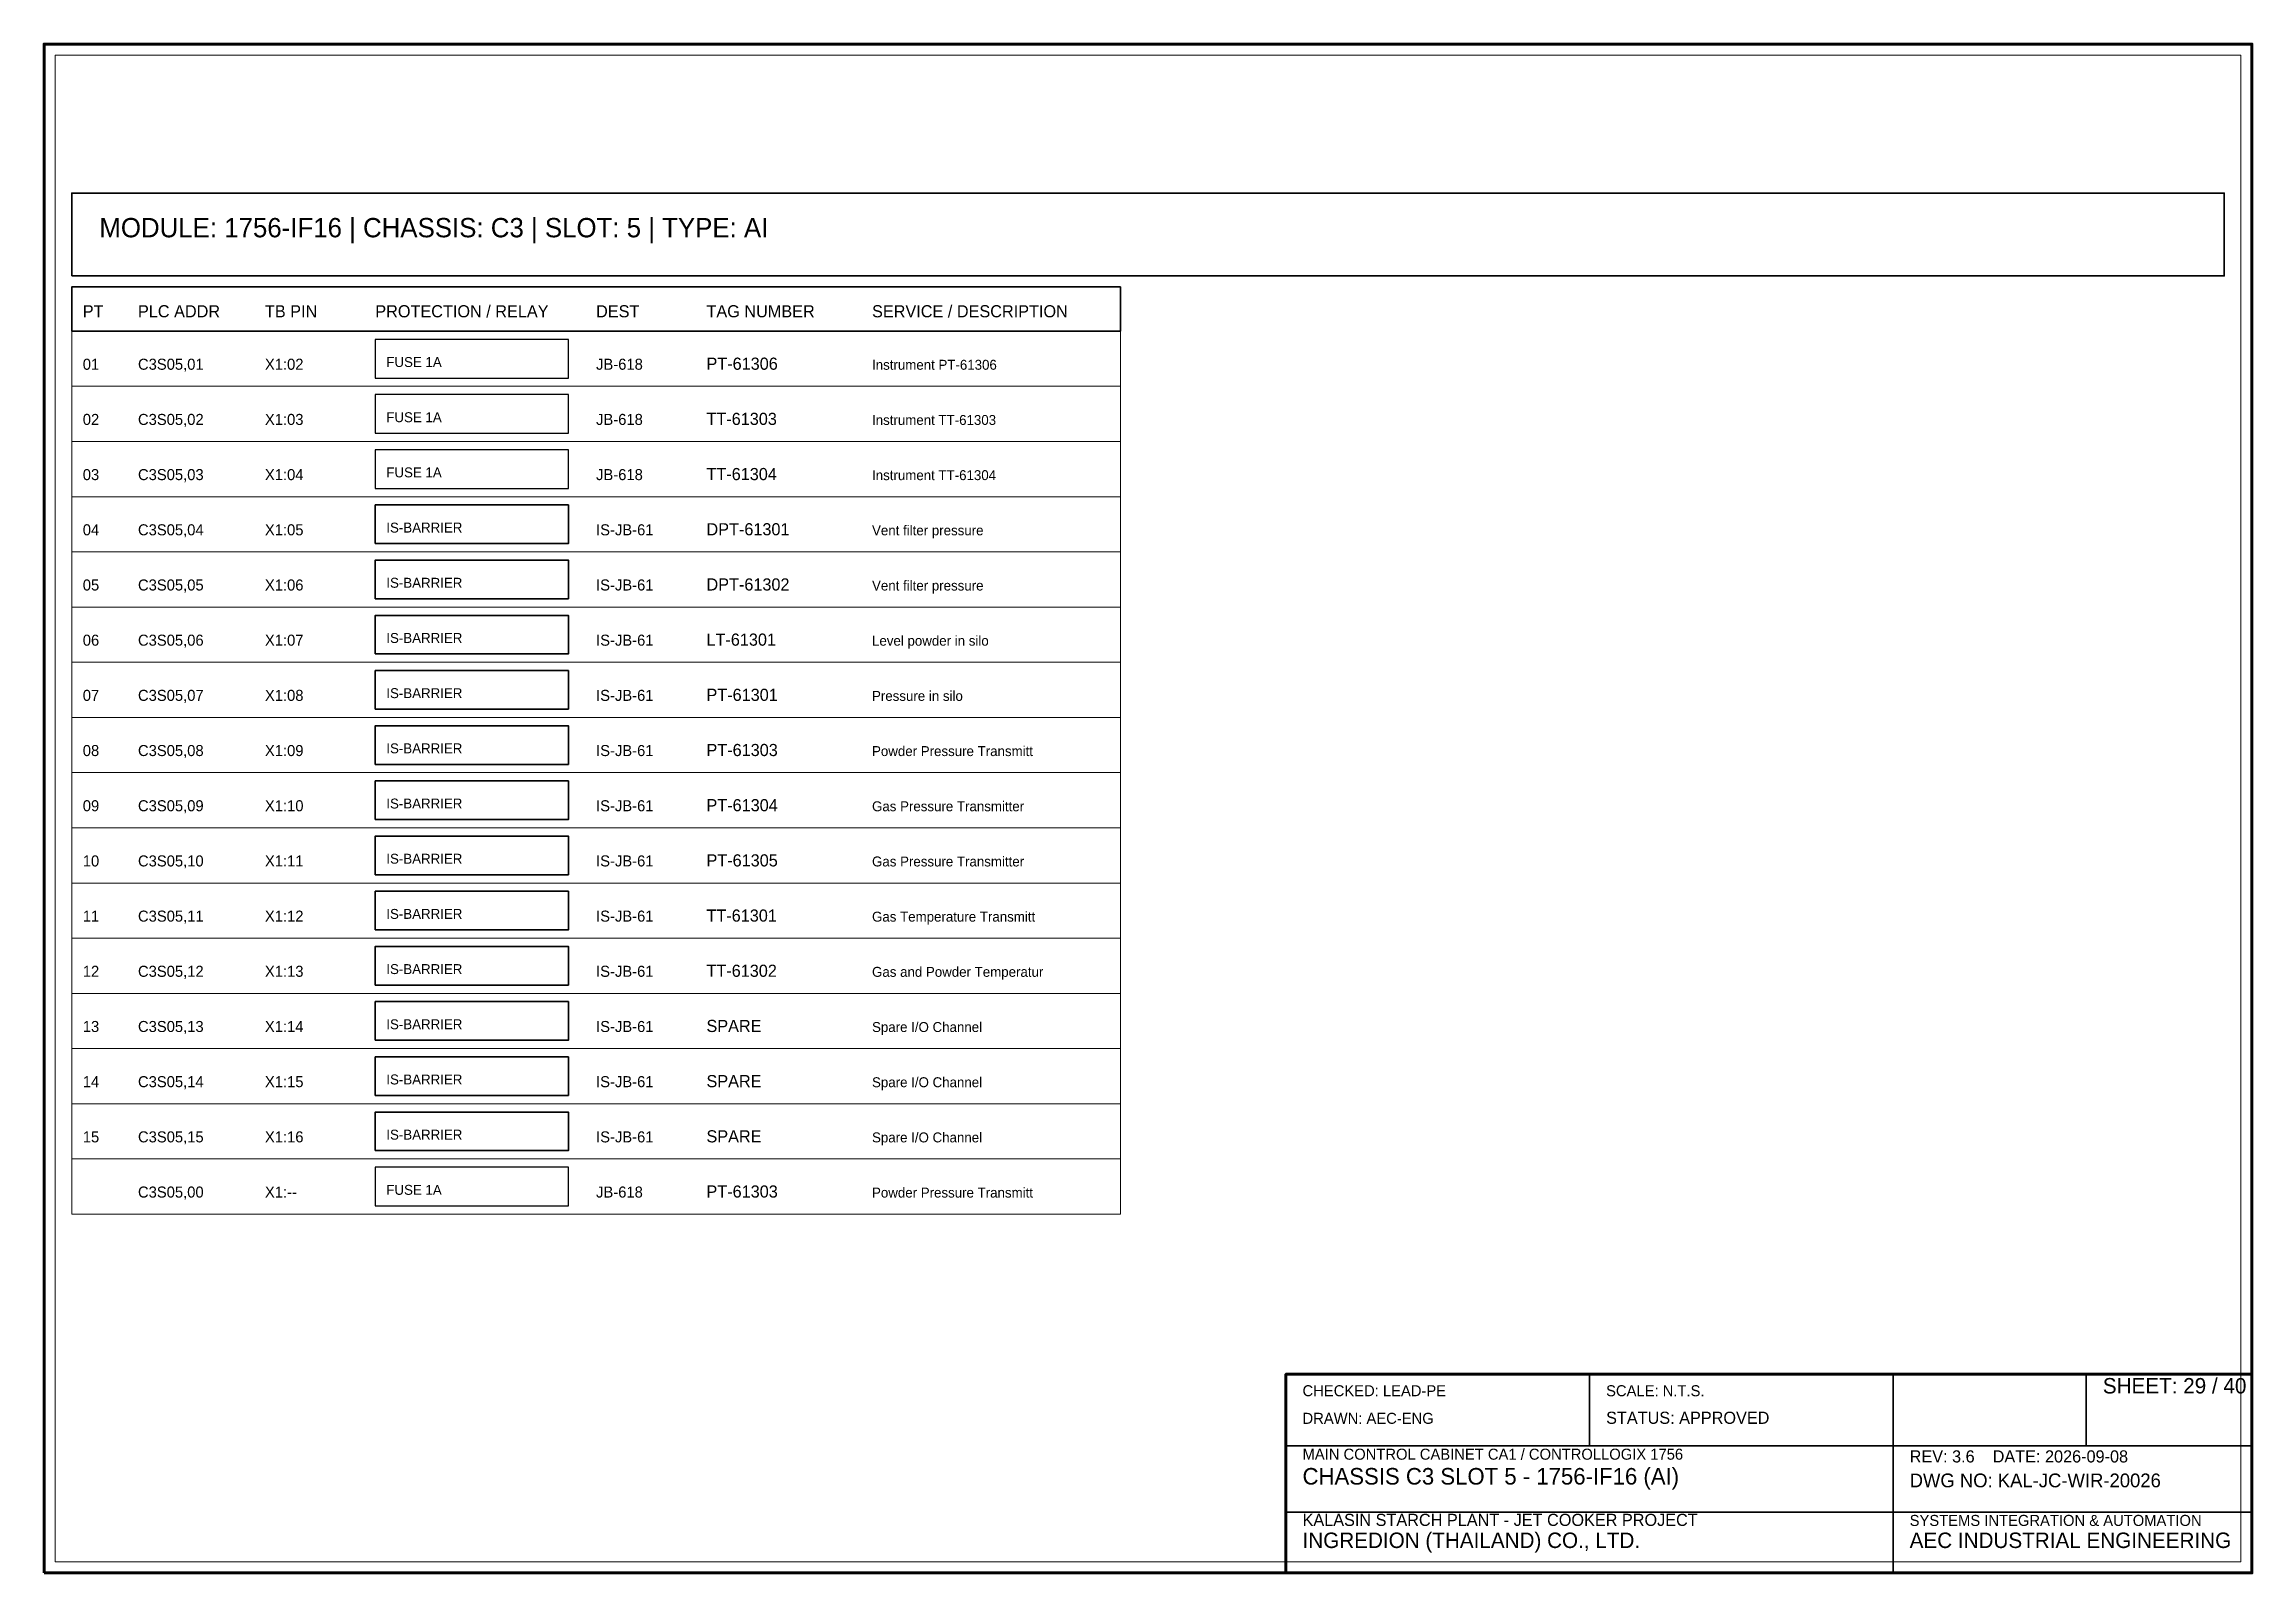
# Model space of a CAD drawing. Header units: millimetres. Extents: x 0 to 2200, y -2240 to 277.
# Drawn here: x 1350 to 1750, y -1600 to -1323 of the extents above; entities that cross this region are included whole.
import ezdxf

# ---------------------------------------------------------------- set-up
doc = ezdxf.new("R2010")
doc.units = ezdxf.units.MM
for name, color, linetype, lineweight in [('0_BORDER', 7, 'Continuous', 70), ('0_TITLE_BLOCK', 4, 'Continuous', 35), ('IE-CABLE', 6, 'Continuous', 25), ('IE-EQUIP', 2, 'Continuous', 35), ('IE-WIRE', 1, 'Continuous', 25), ('IS_BARRIERS', 140, 'Continuous', 35), ('NOTATIONS', 8, 'Continuous', 18), ('TER', 3, 'Continuous', 35), ('TEXTS', 7, 'Continuous', 25)]:
    doc.layers.add(name, color=color, linetype=linetype, lineweight=lineweight)

msp = doc.modelspace()

# ---------------------------------------------------------------- texts
at = {"layer": '0_TITLE_BLOCK'}
for s, height, p in [('MODULE: 1756-IF16 | CHASSIS: C3 | SLOT: 5 | TYPE: AI', 3.5, (1360, -1358)), ('PT', 2.2, (1357, -1372.5)), ('PLC ADDR', 2.2, (1367, -1372.5)), ('TB PIN', 2.2, (1390, -1372.5)), ('PROTECTION / RELAY', 2.2, (1410, -1372.5)), ('DEST', 2.2, (1450, -1372.5)), ('TAG NUMBER', 2.2, (1470, -1372.5)), ('SERVICE / DESCRIPTION', 2.2, (1500, -1372.5)), ('SHEET: 29 / 40', 2.8, (1723, -1567.5)), ('STATUS: APPROVED', 2.2, (1633, -1573)), ('CHASSIS C3 SLOT 5 - 1756-IF16 (AI)', 3, (1578, -1584)), ('INGREDION (THAILAND) CO., LTD.', 2.8, (1578, -1595.5)), ('AEC INDUSTRIAL ENGINEERING', 2.8, (1688, -1595.5))]:
    msp.add_text(s, height=height, dxfattribs=at).set_placement(p)
at = {"layer": 'IE-CABLE'}
for s, p in [('JB-618', (1450, -1382)), ('JB-618', (1450, -1392)), ('JB-618', (1450, -1402)), ('IS-JB-61', (1450, -1412)), ('IS-JB-61', (1450, -1422)), ('IS-JB-61', (1450, -1432)), ('IS-JB-61', (1450, -1442)), ('IS-JB-61', (1450, -1452)), ('IS-JB-61', (1450, -1462)), ('IS-JB-61', (1450, -1472)), ('IS-JB-61', (1450, -1482)), ('IS-JB-61', (1450, -1492)), ('IS-JB-61', (1450, -1502)), ('IS-JB-61', (1450, -1512)), ('IS-JB-61', (1450, -1522)), ('JB-618', (1450, -1532))]:
    msp.add_text(s, height=2, dxfattribs=at).set_placement(p)
at = {"layer": 'IE-WIRE'}
for p in [(1412, -1381.5), (1412, -1391.5), (1412, -1401.5), (1412, -1531.5)]:
    msp.add_text('FUSE 1A', height=1.8, dxfattribs=at).set_placement(p)
at = {"layer": 'IS_BARRIERS'}
for p in [(1412, -1411.5), (1412, -1421.5), (1412, -1431.5), (1412, -1441.5), (1412, -1451.5), (1412, -1461.5), (1412, -1471.5), (1412, -1481.5), (1412, -1491.5), (1412, -1501.5), (1412, -1511.5), (1412, -1521.5)]:
    msp.add_text('IS-BARRIER', height=1.8, dxfattribs=at).set_placement(p)
at = {"layer": 'TER'}
for s, p in [('X1:02', (1390, -1382)), ('X1:03', (1390, -1392)), ('X1:04', (1390, -1402)), ('X1:05', (1390, -1412)), ('X1:06', (1390, -1422)), ('X1:07', (1390, -1432)), ('X1:08', (1390, -1442)), ('X1:09', (1390, -1452)), ('X1:10', (1390, -1462)), ('X1:11', (1390, -1472)), ('X1:12', (1390, -1482)), ('X1:13', (1390, -1492)), ('X1:14', (1390, -1502)), ('X1:15', (1390, -1512)), ('X1:16', (1390, -1522)), ('X1:--', (1390, -1532))]:
    msp.add_text(s, height=2, dxfattribs=at).set_placement(p)
at = {"layer": 'TEXTS'}
for s, height, p in [('01', 2, (1357, -1382)), ('C3S05,01', 2, (1367, -1382)), ('PT-61306', 2.2, (1470, -1382)), ('Instrument PT-61306', 1.8, (1500, -1382)), ('02', 2, (1357, -1392)), ('C3S05,02', 2, (1367, -1392)), ('TT-61303', 2.2, (1470, -1392)), ('Instrument TT-61303', 1.8, (1500, -1392)), ('03', 2, (1357, -1402)), ('C3S05,03', 2, (1367, -1402)), ('TT-61304', 2.2, (1470, -1402)), ('Instrument TT-61304', 1.8, (1500, -1402)), ('04', 2, (1357, -1412)), ('C3S05,04', 2, (1367, -1412)), ('DPT-61301', 2.2, (1470, -1412)), ('Vent filter pressure', 1.8, (1500, -1412)), ('05', 2, (1357, -1422)), ('C3S05,05', 2, (1367, -1422)), ('DPT-61302', 2.2, (1470, -1422)), ('Vent filter pressure', 1.8, (1500, -1422)), ('06', 2, (1357, -1432)), ('C3S05,06', 2, (1367, -1432)), ('LT-61301', 2.2, (1470, -1432)), ('Level powder in silo', 1.8, (1500, -1432)), ('07', 2, (1357, -1442)), ('C3S05,07', 2, (1367, -1442)), ('PT-61301', 2.2, (1470, -1442)), ('Pressure in silo', 1.8, (1500, -1442)), ('08', 2, (1357, -1452)), ('C3S05,08', 2, (1367, -1452)), ('PT-61303', 2.2, (1470, -1452)), ('Powder Pressure Transmitt', 1.8, (1500, -1452)), ('09', 2, (1357, -1462)), ('C3S05,09', 2, (1367, -1462)), ('PT-61304', 2.2, (1470, -1462)), ('Gas Pressure Transmitter ', 1.8, (1500, -1462)), ('10', 2, (1357, -1472)), ('C3S05,10', 2, (1367, -1472)), ('PT-61305', 2.2, (1470, -1472)), ('Gas Pressure Transmitter ', 1.8, (1500, -1472)), ('11', 2, (1357, -1482)), ('C3S05,11', 2, (1367, -1482)), ('TT-61301', 2.2, (1470, -1482)), ('Gas Temperature Transmitt', 1.8, (1500, -1482)), ('12', 2, (1357, -1492)), ('C3S05,12', 2, (1367, -1492)), ('TT-61302', 2.2, (1470, -1492)), ('Gas and Powder Temperatur', 1.8, (1500, -1492)), ('13', 2, (1357, -1502)), ('C3S05,13', 2, (1367, -1502)), ('SPARE', 2.2, (1470, -1502)), ('Spare I/O Channel', 1.8, (1500, -1502)), ('14', 2, (1357, -1512)), ('C3S05,14', 2, (1367, -1512)), ('SPARE', 2.2, (1470, -1512)), ('Spare I/O Channel', 1.8, (1500, -1512)), ('15', 2, (1357, -1522)), ('C3S05,15', 2, (1367, -1522)), ('SPARE', 2.2, (1470, -1522)), ('Spare I/O Channel', 1.8, (1500, -1522)), ('C3S05,00', 2, (1367, -1532)), ('PT-61303', 2.2, (1470, -1532)), ('Powder Pressure Transmitt', 1.8, (1500, -1532)), ('CHECKED: LEAD-PE', 2, (1578, -1568)), ('SCALE: N.T.S.', 2, (1633, -1568)), ('DRAWN: AEC-ENG', 2, (1578, -1573)), ('MAIN CONTROL CABINET CA1 / CONTROLLOGIX 1756', 2, (1578, -1579.5)), ('REV: 3.6    DATE: 2026-09-08', 2.2, (1688, -1580)), ('DWG NO: KAL-JC-WIR-20026', 2.5, (1688, -1584.5)), ('KALASIN STARCH PLANT - JET COOKER PROJECT', 2.2, (1578, -1591.5)), ('SYSTEMS INTEGRATION & AUTOMATION', 2, (1688, -1591.5))]:
    msp.add_text(s, height=height, dxfattribs=at).set_placement(p)

# ---------------------------------------------------------------- linework, layer by layer
at = {"layer": '0_BORDER'}
for points in [[(1350, -1600), (1750, -1600), (1750, -1323), (1350, -1323)], [(1575, -1600), (1750, -1600), (1750, -1564), (1575, -1564)]]:
    msp.add_lwpolyline(points, close=True, dxfattribs=at)
at = {"layer": '0_TITLE_BLOCK'}
for p, q in [((1630, -1577), (1630, -1564)), ((1685, -1577), (1685, -1564)), ((1720, -1577), (1720, -1564)), ((1575, -1577), (1750, -1577)), ((1685, -1600), (1685, -1577)), ((1575, -1589), (1750, -1589))]:
    msp.add_line(p, q, dxfattribs=at)
msp.add_lwpolyline([(1355, -1375), (1545, -1375), (1545, -1367), (1355, -1367)], close=True, dxfattribs=at)
at = {"layer": 'IE-EQUIP'}
msp.add_lwpolyline([(1355, -1365), (1745, -1365), (1745, -1350), (1355, -1350)], close=True, dxfattribs=at)
at = {"layer": 'IE-WIRE'}
for points in [[(1410, -1383.5), (1445, -1383.5), (1445, -1376.5), (1410, -1376.5)], [(1410, -1393.5), (1445, -1393.5), (1445, -1386.5), (1410, -1386.5)], [(1410, -1403.5), (1445, -1403.5), (1445, -1396.5), (1410, -1396.5)], [(1410, -1533.5), (1445, -1533.5), (1445, -1526.5), (1410, -1526.5)]]:
    msp.add_lwpolyline(points, close=True, dxfattribs=at)
at = {"layer": 'IS_BARRIERS'}
for points in [[(1410, -1413.5), (1445, -1413.5), (1445, -1406.5), (1410, -1406.5)], [(1410, -1423.5), (1445, -1423.5), (1445, -1416.5), (1410, -1416.5)], [(1410, -1433.5), (1445, -1433.5), (1445, -1426.5), (1410, -1426.5)], [(1410, -1443.5), (1445, -1443.5), (1445, -1436.5), (1410, -1436.5)], [(1410, -1453.5), (1445, -1453.5), (1445, -1446.5), (1410, -1446.5)], [(1410, -1463.5), (1445, -1463.5), (1445, -1456.5), (1410, -1456.5)], [(1410, -1473.5), (1445, -1473.5), (1445, -1466.5), (1410, -1466.5)], [(1410, -1483.5), (1445, -1483.5), (1445, -1476.5), (1410, -1476.5)], [(1410, -1493.5), (1445, -1493.5), (1445, -1486.5), (1410, -1486.5)], [(1410, -1503.5), (1445, -1503.5), (1445, -1496.5), (1410, -1496.5)], [(1410, -1513.5), (1445, -1513.5), (1445, -1506.5), (1410, -1506.5)], [(1410, -1523.5), (1445, -1523.5), (1445, -1516.5), (1410, -1516.5)]]:
    msp.add_lwpolyline(points, close=True, dxfattribs=at)
at = {"layer": 'NOTATIONS'}
for points in [[(1352, -1598), (1748, -1598), (1748, -1325), (1352, -1325)], [(1355, -1385), (1545, -1385), (1545, -1375), (1355, -1375)], [(1355, -1395), (1545, -1395), (1545, -1385), (1355, -1385)], [(1355, -1405), (1545, -1405), (1545, -1395), (1355, -1395)], [(1355, -1415), (1545, -1415), (1545, -1405), (1355, -1405)], [(1355, -1425), (1545, -1425), (1545, -1415), (1355, -1415)], [(1355, -1435), (1545, -1435), (1545, -1425), (1355, -1425)], [(1355, -1445), (1545, -1445), (1545, -1435), (1355, -1435)], [(1355, -1455), (1545, -1455), (1545, -1445), (1355, -1445)], [(1355, -1465), (1545, -1465), (1545, -1455), (1355, -1455)], [(1355, -1475), (1545, -1475), (1545, -1465), (1355, -1465)], [(1355, -1485), (1545, -1485), (1545, -1475), (1355, -1475)], [(1355, -1495), (1545, -1495), (1545, -1485), (1355, -1485)], [(1355, -1505), (1545, -1505), (1545, -1495), (1355, -1495)], [(1355, -1515), (1545, -1515), (1545, -1505), (1355, -1505)], [(1355, -1525), (1545, -1525), (1545, -1515), (1355, -1515)], [(1355, -1535), (1545, -1535), (1545, -1525), (1355, -1525)]]:
    msp.add_lwpolyline(points, close=True, dxfattribs=at)

msp.set_redraw_order([(e.dxf.handle, doc.entitydb.next_handle()) for e in msp.query("TEXT MTEXT ATTDEF DIMENSION ARC_DIMENSION")])  # texts and dimensions are drawn at this point

doc.saveas('drawing.dxf')
